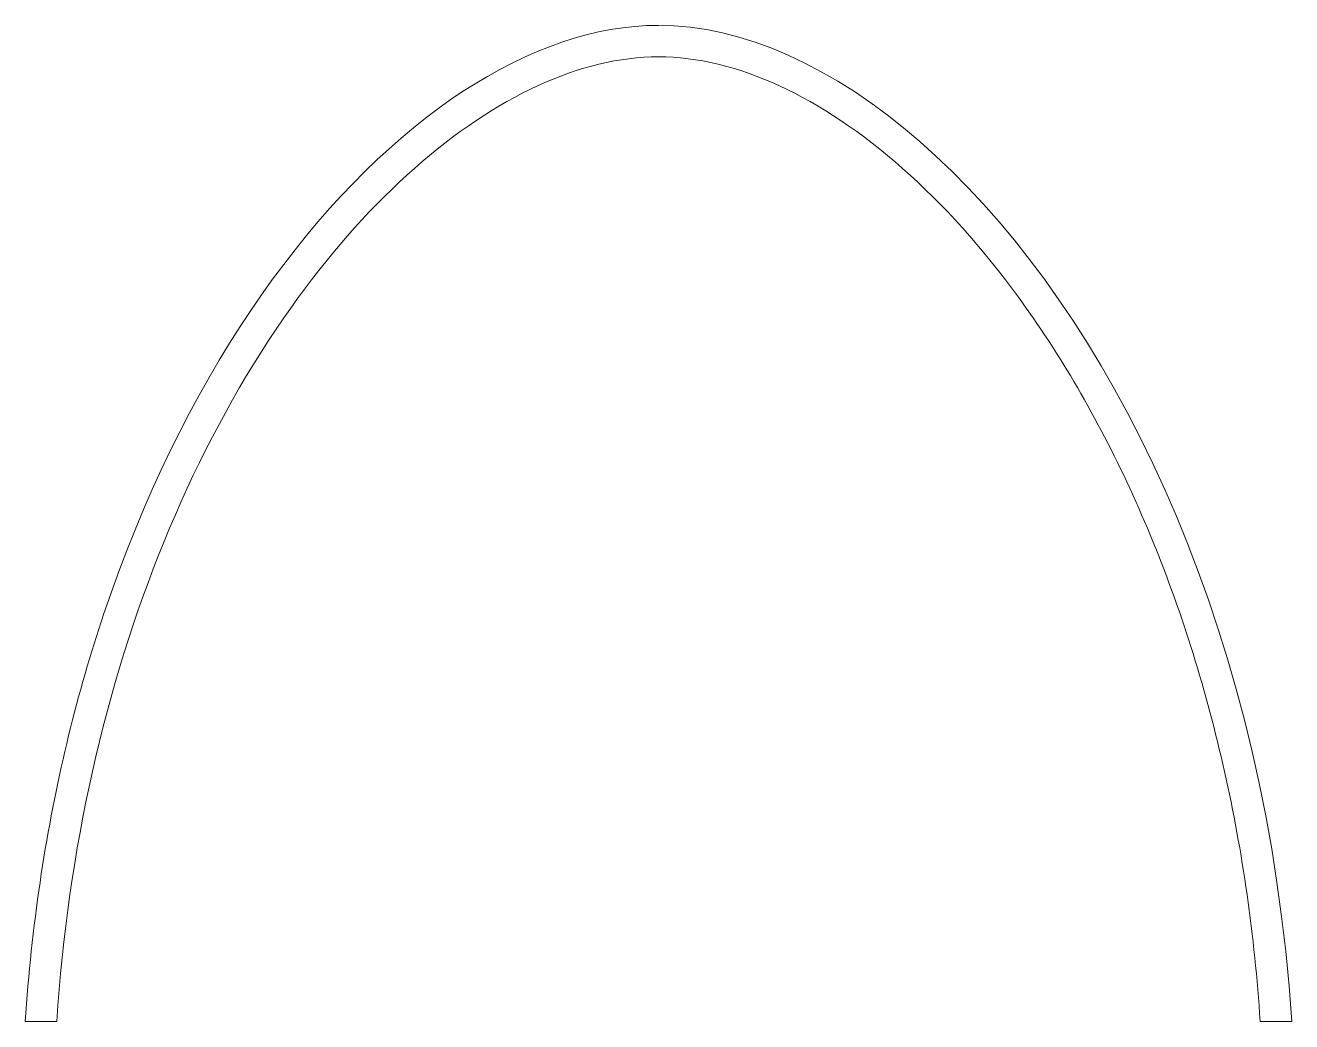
# Model space of a CAD drawing. Header units: inches. Extents: x -92.2 to -4.3, y -5886.5 to -5847.2.
# Drawn here: x -38.847 to -36.332, y -5867.435 to -5865.457 of the extents above; entities that cross this region are included whole.
import ezdxf

# ---------------------------------------------------------------- set-up
doc = ezdxf.new("R2010")
doc.units = ezdxf.units.IN
doc.header["$LTSCALE"] = 0.2
doc.header["$MEASUREMENT"] = 0
doc.layers.add('NAILERS', color=7, linetype='Continuous', lineweight=0)

msp = doc.modelspace()

# ---------------------------------------------------------------- linework, layer by layer
at = {"layer": 'NAILERS', "color": 250, "lineweight": 0}
msp.add_lwpolyline([(-36.332046, -5867.434933), (-36.33212, -5867.434933), (-36.332338, -5867.434933), (-36.332694, -5867.434933), (-36.333182, -5867.434933), (-36.333796, -5867.434933), (-36.33453, -5867.434933), (-36.335378, -5867.434933), (-36.336334, -5867.434933), (-36.337392, -5867.434933), (-36.338546, -5867.434933), (-36.33979, -5867.434933), (-36.341118, -5867.434933), (-36.342524, -5867.434933), (-36.344002, -5867.434933), (-36.345546, -5867.434933), (-36.34715, -5867.434933), (-36.348808, -5867.434933), (-36.350514, -5867.434933), (-36.352262, -5867.434933), (-36.354046, -5867.434933), (-36.35586, -5867.434933), (-36.357698, -5867.434933), (-36.359554, -5867.434933), (-36.361422, -5867.434933), (-36.363296, -5867.434933), (-36.36517, -5867.434933), (-36.367038, -5867.434933), (-36.368894, -5867.434933), (-36.370732, -5867.434933), (-36.372546, -5867.434933), (-36.37433, -5867.434933), (-36.376078, -5867.434933), (-36.377784, -5867.434933), (-36.379442, -5867.434933), (-36.381046, -5867.434933), (-36.38259, -5867.434933), (-36.384068, -5867.434933), (-36.385474, -5867.434933), (-36.386802, -5867.434933), (-36.388046, -5867.434933), (-36.3892, -5867.434933), (-36.390258, -5867.434933), (-36.391214, -5867.434933), (-36.392062, -5867.434933), (-36.392796, -5867.434933), (-36.39341, -5867.434933), (-36.393898, -5867.434933), (-36.394254, -5867.434933), (-36.394472, -5867.434933), (-36.394546, -5867.434933), (-36.395622, -5867.418982), (-36.396772, -5867.403053), (-36.397997, -5867.387148), (-36.399297, -5867.371267), (-36.400672, -5867.355411), (-36.402121, -5867.339579), (-36.403645, -5867.323773), (-36.405242, -5867.307992), (-36.406913, -5867.292239), (-36.408659, -5867.276512), (-36.410477, -5867.260813), (-36.41237, -5867.245142), (-36.414335, -5867.229499), (-36.416373, -5867.213886), (-36.418485, -5867.198303), (-36.420668, -5867.182749), (-36.422925, -5867.167226), (-36.425254, -5867.151735), (-36.427655, -5867.136275), (-36.430128, -5867.120848), (-36.432672, -5867.105453), (-36.435289, -5867.090092), (-36.437976, -5867.074764), (-36.440735, -5867.059471), (-36.443566, -5867.044213), (-36.446467, -5867.02899), (-36.449438, -5867.013803), (-36.452481, -5866.998653), (-36.455593, -5866.983539), (-36.458776, -5866.968463), (-36.462029, -5866.953425), (-36.465352, -5866.938426), (-36.468745, -5866.923466), (-36.472207, -5866.908545), (-36.475738, -5866.893665), (-36.479339, -5866.878825), (-36.483008, -5866.864026), (-36.486746, -5866.849269), (-36.490553, -5866.834554), (-36.494429, -5866.819882), (-36.498372, -5866.805253), (-36.502384, -5866.790668), (-36.506464, -5866.776128), (-36.510611, -5866.761632), (-36.514826, -5866.747181), (-36.519108, -5866.732777), (-36.523458, -5866.718419), (-36.527874, -5866.704107), (-36.532357, -5866.689844), (-36.536908, -5866.675628), (-36.541524, -5866.66146), (-36.546207, -5866.647342), (-36.550956, -5866.633273), (-36.555771, -5866.619255), (-36.560652, -5866.605287), (-36.565598, -5866.59137), (-36.57061, -5866.577504), (-36.575687, -5866.563691), (-36.580829, -5866.549931), (-36.586036, -5866.536223), (-36.591308, -5866.52257), (-36.596645, -5866.50897), (-36.602045, -5866.495426), (-36.60751, -5866.481937), (-36.613039, -5866.468503), (-36.618632, -5866.455126), (-36.624289, -5866.441806), (-36.630009, -5866.428543), (-36.635792, -5866.415338), (-36.641639, -5866.402192), (-36.647548, -5866.389105), (-36.65352, -5866.376077), (-36.659555, -5866.363109), (-36.665653, -5866.350201), (-36.671812, -5866.337355), (-36.678034, -5866.32457), (-36.684317, -5866.311848), (-36.690663, -5866.299188), (-36.697069, -5866.286591), (-36.703538, -5866.274058), (-36.710067, -5866.261589), (-36.716657, -5866.249184), (-36.723309, -5866.236845), (-36.730021, -5866.224572), (-36.736793, -5866.212365), (-36.743626, -5866.200225), (-36.750519, -5866.188152), (-36.757472, -5866.176147), (-36.764484, -5866.164211), (-36.771556, -5866.152343), (-36.778688, -5866.140545), (-36.785879, -5866.128817), (-36.793129, -5866.117159), (-36.800438, -5866.105572), (-36.807806, -5866.094057), (-36.815232, -5866.082614), (-36.822716, -5866.071243), (-36.830259, -5866.059946), (-36.83786, -5866.048722), (-36.845519, -5866.037572), (-36.859051, -5866.018263), (-36.872708, -5865.99927), (-36.886484, -5865.980598), (-36.900377, -5865.962248), (-36.91438, -5865.944224), (-36.928491, -5865.926528), (-36.942704, -5865.909165), (-36.957016, -5865.892137), (-36.971422, -5865.875446), (-36.985917, -5865.859097), (-37.000497, -5865.843091), (-37.015159, -5865.827433), (-37.029897, -5865.812124), (-37.044707, -5865.797169), (-37.059586, -5865.78257), (-37.074527, -5865.768329), (-37.089529, -5865.754451), (-37.104585, -5865.740938), (-37.119692, -5865.727794), (-37.134845, -5865.71502), (-37.15004, -5865.702621), (-37.165272, -5865.690598), (-37.180538, -5865.678957), (-37.195833, -5865.667698), (-37.211152, -5865.656826), (-37.226492, -5865.646343), (-37.241847, -5865.636252), (-37.257215, -5865.626557), (-37.272589, -5865.61726), (-37.287966, -5865.608365), (-37.303342, -5865.599874), (-37.318712, -5865.59179), (-37.334072, -5865.584117), (-37.349417, -5865.576858), (-37.364744, -5865.570015), (-37.380048, -5865.563592), (-37.395324, -5865.557591), (-37.410568, -5865.552016), (-37.425776, -5865.546869), (-37.440944, -5865.542154), (-37.456067, -5865.537874), (-37.471141, -5865.534032), (-37.486161, -5865.53063), (-37.501124, -5865.527672), (-37.516024, -5865.525161), (-37.530858, -5865.5231), (-37.545621, -5865.521491), (-37.560309, -5865.520338), (-37.574918, -5865.519644), (-37.589442, -5865.519412), (-37.603967, -5865.519644), (-37.618575, -5865.520338), (-37.633263, -5865.521491), (-37.648026, -5865.5231), (-37.66286, -5865.525161), (-37.677761, -5865.527672), (-37.692723, -5865.53063), (-37.707744, -5865.534032), (-37.722817, -5865.537874), (-37.73794, -5865.542154), (-37.753108, -5865.546869), (-37.768316, -5865.552016), (-37.783561, -5865.557591), (-37.798837, -5865.563592), (-37.81414, -5865.570015), (-37.829467, -5865.576858), (-37.844813, -5865.584117), (-37.860173, -5865.59179), (-37.875543, -5865.599874), (-37.890918, -5865.608365), (-37.906296, -5865.61726), (-37.92167, -5865.626557), (-37.937037, -5865.636252), (-37.952393, -5865.646343), (-37.967732, -5865.656826), (-37.983052, -5865.667698), (-37.998346, -5865.678957), (-38.013612, -5865.690598), (-38.028845, -5865.702621), (-38.04404, -5865.71502), (-38.059193, -5865.727794), (-38.0743, -5865.740938), (-38.089356, -5865.754451), (-38.104357, -5865.768329), (-38.119299, -5865.78257), (-38.134177, -5865.797169), (-38.148988, -5865.812124), (-38.163726, -5865.827433), (-38.178387, -5865.843091), (-38.192968, -5865.859097), (-38.207463, -5865.875446), (-38.221869, -5865.892137), (-38.23618, -5865.909165), (-38.250394, -5865.926528), (-38.264504, -5865.944224), (-38.278508, -5865.962248), (-38.2924, -5865.980598), (-38.306177, -5865.99927), (-38.319834, -5866.018263), (-38.333366, -5866.037572), (-38.348625, -5866.059946), (-38.363653, -5866.082614), (-38.378447, -5866.105572), (-38.393005, -5866.128817), (-38.407328, -5866.152343), (-38.421413, -5866.176147), (-38.435259, -5866.200225), (-38.448864, -5866.224572), (-38.462227, -5866.249184), (-38.475347, -5866.274058), (-38.488222, -5866.299188), (-38.500851, -5866.32457), (-38.513232, -5866.350201), (-38.525364, -5866.376077), (-38.537246, -5866.402192), (-38.548876, -5866.428543), (-38.560252, -5866.455126), (-38.571374, -5866.481936), (-38.58224, -5866.50897), (-38.592848, -5866.536223), (-38.603197, -5866.563691), (-38.613286, -5866.591369), (-38.623114, -5866.619254), (-38.632678, -5866.647342), (-38.641977, -5866.675627), (-38.65101, -5866.704107), (-38.659776, -5866.732776), (-38.668274, -5866.761632), (-38.676501, -5866.790668), (-38.684456, -5866.819882), (-38.692138, -5866.849269), (-38.699546, -5866.878824), (-38.706678, -5866.908545), (-38.713532, -5866.938426), (-38.720108, -5866.968463), (-38.726404, -5866.998652), (-38.732418, -5867.02899), (-38.738149, -5867.059471), (-38.743596, -5867.090091), (-38.748757, -5867.120847), (-38.753631, -5867.151735), (-38.758216, -5867.182749), (-38.762511, -5867.213886), (-38.766515, -5867.245142), (-38.770226, -5867.276512), (-38.773643, -5867.307992), (-38.776763, -5867.339579), (-38.779587, -5867.371267), (-38.782113, -5867.403053), (-38.784338, -5867.434933), (-38.784412, -5867.434933), (-38.78463, -5867.434933), (-38.784986, -5867.434933), (-38.785474, -5867.434933), (-38.786088, -5867.434933), (-38.786822, -5867.434933), (-38.78767, -5867.434933), (-38.788626, -5867.434933), (-38.789684, -5867.434933), (-38.790838, -5867.434933), (-38.792082, -5867.434933), (-38.79341, -5867.434933), (-38.794816, -5867.434933), (-38.796294, -5867.434933), (-38.797838, -5867.434933), (-38.799442, -5867.434933), (-38.8011, -5867.434933), (-38.802806, -5867.434933), (-38.804554, -5867.434933), (-38.806338, -5867.434933), (-38.808152, -5867.434933), (-38.80999, -5867.434933), (-38.811846, -5867.434933), (-38.813714, -5867.434933), (-38.815588, -5867.434933), (-38.817462, -5867.434933), (-38.81933, -5867.434933), (-38.821186, -5867.434933), (-38.823024, -5867.434933), (-38.824838, -5867.434933), (-38.826622, -5867.434933), (-38.82837, -5867.434933), (-38.830076, -5867.434933), (-38.831734, -5867.434933), (-38.833338, -5867.434933), (-38.834882, -5867.434933), (-38.83636, -5867.434933), (-38.837766, -5867.434933), (-38.839094, -5867.434933), (-38.840338, -5867.434933), (-38.841492, -5867.434933), (-38.84255, -5867.434933), (-38.843506, -5867.434933), (-38.844354, -5867.434933), (-38.845088, -5867.434933), (-38.845702, -5867.434933), (-38.84619, -5867.434933), (-38.846546, -5867.434933), (-38.846764, -5867.434933), (-38.846838, -5867.434933), (-38.845651, -5867.417206), (-38.844376, -5867.399538), (-38.843015, -5867.381928), (-38.841568, -5867.364378), (-38.840035, -5867.346888), (-38.838417, -5867.329458), (-38.836715, -5867.312088), (-38.834929, -5867.294778), (-38.83306, -5867.277529), (-38.831108, -5867.260342), (-38.829074, -5867.243216), (-38.826958, -5867.226151), (-38.82476, -5867.209149), (-38.822483, -5867.192209), (-38.820125, -5867.175332), (-38.817688, -5867.158517), (-38.815171, -5867.141766), (-38.812577, -5867.125079), (-38.809904, -5867.108455), (-38.807154, -5867.091896), (-38.804327, -5867.075401), (-38.801425, -5867.058971), (-38.798446, -5867.042606), (-38.795392, -5867.026306), (-38.792263, -5867.010072), (-38.789061, -5866.993904), (-38.785785, -5866.977802), (-38.782436, -5866.961767), (-38.779014, -5866.945799), (-38.775521, -5866.929898), (-38.771956, -5866.914065), (-38.76832, -5866.898299), (-38.764614, -5866.882602), (-38.760838, -5866.866972), (-38.756994, -5866.851412), (-38.75308, -5866.835921), (-38.749098, -5866.820499), (-38.745049, -5866.805146), (-38.740933, -5866.789864), (-38.73675, -5866.774652), (-38.732502, -5866.75951), (-38.728188, -5866.74444), (-38.723809, -5866.72944), (-38.719366, -5866.714512), (-38.714859, -5866.699655), (-38.710289, -5866.684871), (-38.705656, -5866.670159), (-38.700961, -5866.65552), (-38.696204, -5866.640954), (-38.691387, -5866.626461), (-38.676575, -5866.583427), (-38.661234, -5866.541063), (-38.645379, -5866.499378), (-38.629022, -5866.458381), (-38.612181, -5866.418078), (-38.594868, -5866.378479), (-38.577099, -5866.339592), (-38.558889, -5866.301424), (-38.540251, -5866.263984), (-38.521201, -5866.227281), (-38.501754, -5866.191322), (-38.481923, -5866.156115), (-38.461725, -5866.12167), (-38.441172, -5866.087993), (-38.420281, -5866.055093), (-38.399065, -5866.022979), (-38.37754, -5865.991658), (-38.355719, -5865.961139), (-38.333619, -5865.93143), (-38.311252, -5865.90254), (-38.288635, -5865.874475), (-38.265781, -5865.847245), (-38.242706, -5865.820858), (-38.219423, -5865.795322), (-38.195948, -5865.770645), (-38.172296, -5865.746835), (-38.14848, -5865.723901), (-38.124516, -5865.70185), (-38.100418, -5865.680692), (-38.076202, -5865.660433), (-38.051881, -5865.641083), (-38.02747, -5865.62265), (-38.002984, -5865.605141), (-37.978437, -5865.588565), (-37.953845, -5865.57293), (-37.929222, -5865.558244), (-37.904582, -5865.544516), (-37.879941, -5865.531754), (-37.855312, -5865.519965), (-37.830711, -5865.509159), (-37.806152, -5865.499343), (-37.78165, -5865.490525), (-37.75722, -5865.482714), (-37.732876, -5865.475918), (-37.708633, -5865.470145), (-37.684505, -5865.465403), (-37.660507, -5865.461701), (-37.636655, -5865.459046), (-37.612961, -5865.457447), (-37.589442, -5865.456912), (-37.558045, -5865.457862), (-37.526346, -5865.460699), (-37.494381, -5865.465403), (-37.462185, -5865.471955), (-37.429791, -5865.480336), (-37.397236, -5865.490525), (-37.364554, -5865.502505), (-37.331778, -5865.516254), (-37.298946, -5865.531755), (-37.26609, -5865.548987), (-37.233246, -5865.56793), (-37.200448, -5865.588567), (-37.167732, -5865.610876), (-37.135132, -5865.634839), (-37.102682, -5865.660436), (-37.070418, -5865.687648), (-37.038375, -5865.716456), (-37.006586, -5865.746839), (-36.975088, -5865.778779), (-36.943914, -5865.812256), (-36.913099, -5865.84725), (-36.882679, -5865.883743), (-36.852687, -5865.921715), (-36.823159, -5865.961146), (-36.79413, -5866.002017), (-36.765633, -5866.044308), (-36.737705, -5866.088), (-36.710379, -5866.133074), (-36.683691, -5866.179511), (-36.657675, -5866.22729), (-36.632366, -5866.276392), (-36.607798, -5866.326799), (-36.584007, -5866.378489), (-36.561028, -5866.431445), (-36.538894, -5866.485647), (-36.517641, -5866.541075), (-36.497304, -5866.597709), (-36.477917, -5866.655531), (-36.459515, -5866.714521), (-36.442132, -5866.774659), (-36.425805, -5866.835926), (-36.410566, -5866.898303), (-36.396452, -5866.96177), (-36.383497, -5867.026308), (-36.371735, -5867.091897), (-36.361201, -5867.158518), (-36.351931, -5867.226152), (-36.343959, -5867.294778), (-36.337319, -5867.364379)], close=True, dxfattribs=at)

doc.saveas('drawing.dxf')
